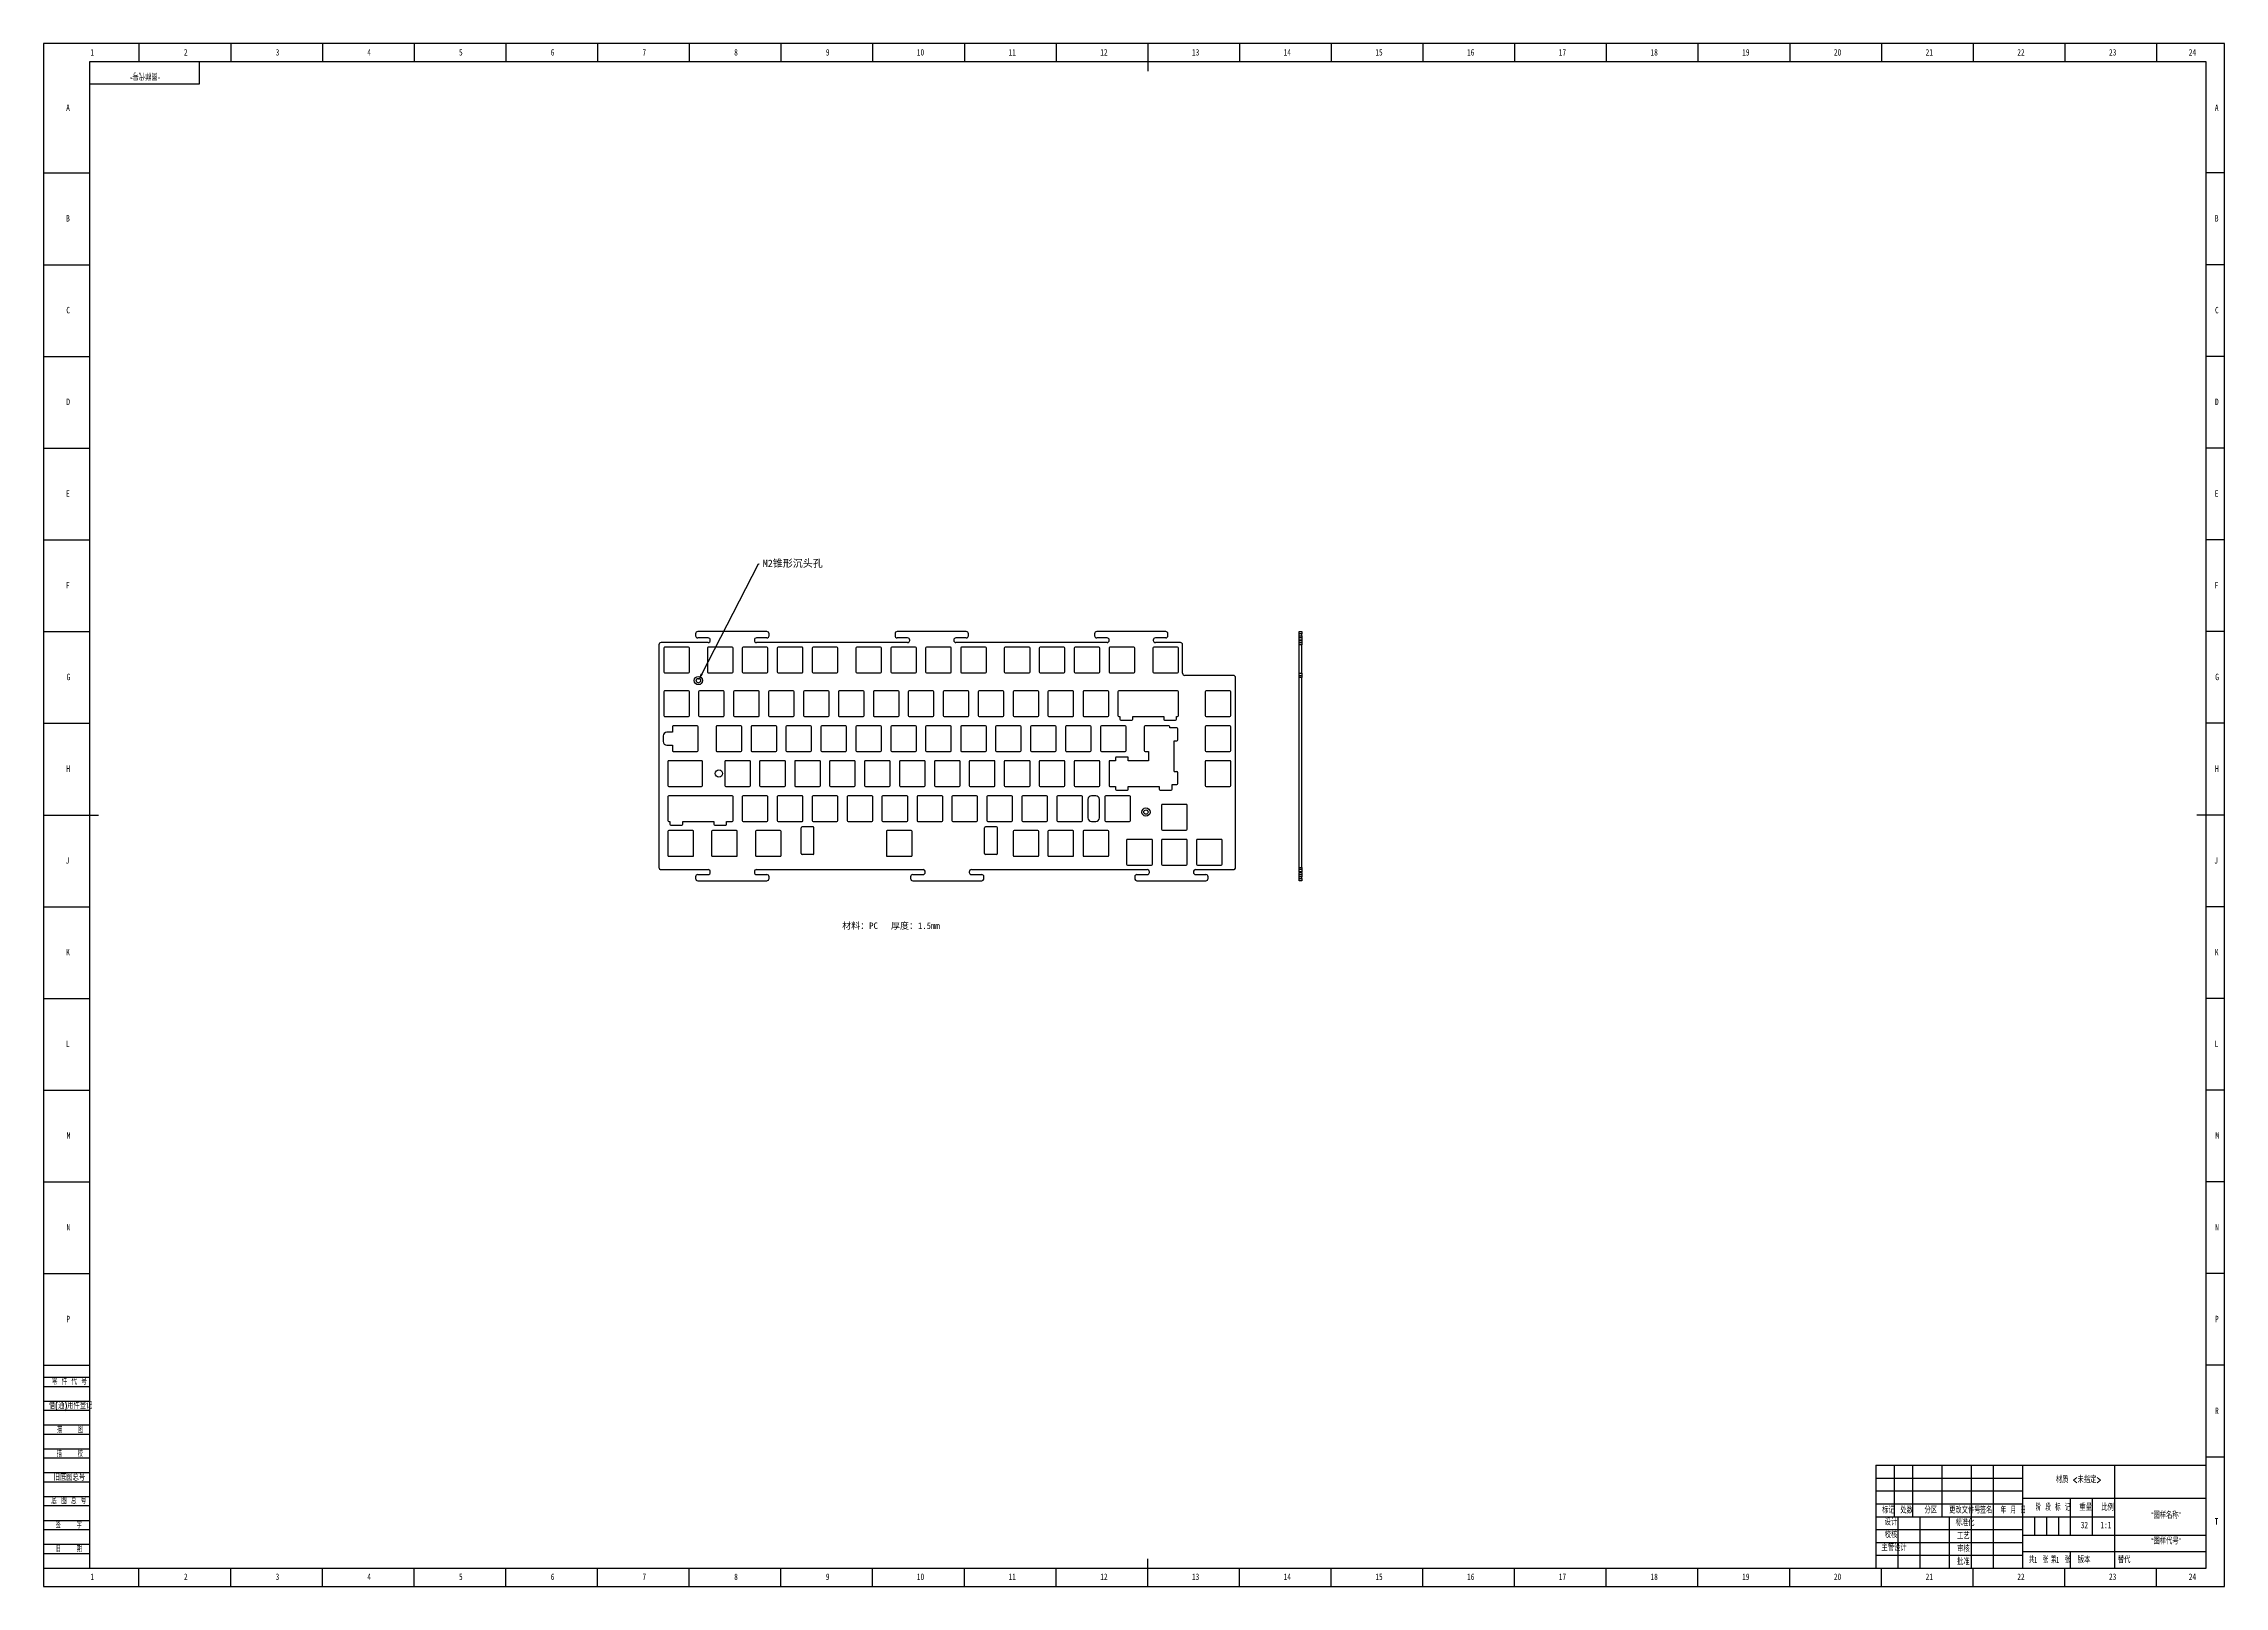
# Model space of a CAD drawing. Header units: millimetres. Extents: x 0 to 1189, y 0 to 841.
import ezdxf
from ezdxf import colors
from ezdxf.entities.mleader import LeaderData, LeaderLine
from ezdxf.math import Vec2, Vec3

# ---------------------------------------------------------------- set-up
doc = ezdxf.new("R2010")
doc.units = ezdxf.units.MM
for name, color, linetype in [('10', 7, 'Continuous'), ('5', 7, 'Continuous'), ('9', 7, 'Continuous'), ('SLD-0', 7, 'Continuous')]:
    doc.layers.add(name, color=color, linetype=linetype)
doc.layers.add('符号标注层', color=31, linetype='Continuous', lineweight=25)
doc.styles.add('SLDTEXTSTYLE0', font='TXT', dxfattribs={"width": 0.7, "bigfont": 'bigfont'})
doc.styles.add('SLDTEXTSTYLE1', font='TXT', dxfattribs={"width": 0.6, "bigfont": 'bigfont'})
doc.styles.add('SLDTEXTSTYLE2', font='TXT', dxfattribs={"width": 0.614286, "bigfont": 'bigfont'})
doc.styles.add('SLDTEXTSTYLE3', font='TXT', dxfattribs={"width": 0.62, "bigfont": 'bigfont'})
doc.styles.add('SLDTEXTSTYLE4', font='TXT', dxfattribs={"width": 0.566667, "bigfont": 'bigfont'})
doc.styles.add('SLDTEXTSTYLE5', font='TXT', dxfattribs={"width": 0.7})

msp = doc.modelspace()

# ---------------------------------------------------------------- texts
at = {"insert": (435.4, 361.9), "char_height": 3.5, "attachment_point": 1}
msp.add_mtext_dynamic_manual_height_columns('{\\fSimSun|b0|i0|c134|p2;材料：PC   厚度：1.5mm}', width=99.224, gutter_width=17.5, heights=[0], dxfattribs=at)
at = {"layer": '10', "char_height": 3.5}
for s, insert, attachment_point, style in [('1', (26.5, 838), 2, 'SLDTEXTSTYLE5'), ('2', (77.5, 838), 2, 'SLDTEXTSTYLE5'), ('3', (127.5, 838), 2, 'SLDTEXTSTYLE5'), ('4', (177.5, 838), 2, 'SLDTEXTSTYLE5'), ('5', (227.5, 838), 2, 'SLDTEXTSTYLE5'), ('6', (277.5, 838), 2, 'SLDTEXTSTYLE5'), ('7', (327.5, 838), 2, 'SLDTEXTSTYLE5'), ('8', (377.5, 838), 2, 'SLDTEXTSTYLE5'), ('9', (427.5, 838), 2, 'SLDTEXTSTYLE5'), ('10', (478.1, 838), 2, 'SLDTEXTSTYLE5'), ('11', (528.1, 838), 2, 'SLDTEXTSTYLE5'), ('12', (578.1, 838), 2, 'SLDTEXTSTYLE5'), ('13', (628.1, 838), 2, 'SLDTEXTSTYLE5'), ('14', (678.1, 838), 2, 'SLDTEXTSTYLE5'), ('15', (728.1, 838), 2, 'SLDTEXTSTYLE5'), ('16', (778.1, 838), 2, 'SLDTEXTSTYLE5'), ('17', (828.1, 838), 2, 'SLDTEXTSTYLE5'), ('18', (878.1, 838), 2, 'SLDTEXTSTYLE5'), ('19', (928.1, 838), 2, 'SLDTEXTSTYLE5'), ('20', (978.1, 838), 2, 'SLDTEXTSTYLE5'), ('21', (1028.1, 838), 2, 'SLDTEXTSTYLE5'), ('22', (1078.1, 838), 2, 'SLDTEXTSTYLE5'), ('23', (1128.1, 838), 2, 'SLDTEXTSTYLE5'), ('24', (1171.6, 838), 2, 'SLDTEXTSTYLE5'), ('A', (13.3, 807.8), 2, 'SLDTEXTSTYLE5'), ('A', (1184.8, 807.8), 2, 'SLDTEXTSTYLE5'), ('B', (13.3, 747.5), 2, 'SLDTEXTSTYLE5'), ('B', (1184.8, 747.5), 2, 'SLDTEXTSTYLE5'), ('C', (13.4, 697.5), 2, 'SLDTEXTSTYLE5'), ('C', (1184.9, 697.5), 2, 'SLDTEXTSTYLE5'), ('D', (13.4, 647.5), 2, 'SLDTEXTSTYLE5'), ('D', (1184.9, 647.5), 2, 'SLDTEXTSTYLE5'), ('E', (13.3, 597.5), 2, 'SLDTEXTSTYLE5'), ('E', (1184.8, 597.5), 2, 'SLDTEXTSTYLE5'), ('F', (13.2, 547.5), 2, 'SLDTEXTSTYLE5'), ('F', (1184.7, 547.5), 2, 'SLDTEXTSTYLE5'), ('G', (13.5, 497.5), 2, 'SLDTEXTSTYLE5'), ('G', (1185, 497.5), 2, 'SLDTEXTSTYLE5'), ('H', (13.4, 447.5), 2, 'SLDTEXTSTYLE5'), ('H', (1184.9, 447.5), 2, 'SLDTEXTSTYLE5'), ('J', (13, 397.5), 2, 'SLDTEXTSTYLE5'), ('J', (1184.5, 397.5), 2, 'SLDTEXTSTYLE5'), ('K', (13.3, 347.5), 2, 'SLDTEXTSTYLE5'), ('K', (1184.8, 347.5), 2, 'SLDTEXTSTYLE5'), ('L', (13.2, 297.5), 2, 'SLDTEXTSTYLE5'), ('L', (1184.7, 297.5), 2, 'SLDTEXTSTYLE5'), ('M', (13.6, 247.5), 2, 'SLDTEXTSTYLE5'), ('M', (1185.1, 247.5), 2, 'SLDTEXTSTYLE5'), ('N', (13.5, 197.5), 2, 'SLDTEXTSTYLE5'), ('N', (1185, 197.5), 2, 'SLDTEXTSTYLE5'), ('P', (13.4, 147.5), 2, 'SLDTEXTSTYLE5'), ('P', (1184.9, 147.5), 2, 'SLDTEXTSTYLE5'), ('R', (1184.9, 97.5), 2, 'SLDTEXTSTYLE5'), ('材质 <未指定>', (1109.5, 59.9), 2, 'SLDTEXTSTYLE0'), ('“图样名称”', (1157.2, 40.5), 2, 'SLDTEXTSTYLE0'), ('T', (1184.7, 37.2), 2, 'SLDTEXTSTYLE5'), ('校核', (1007.2, 29.9), 2, 'SLDTEXTSTYLE0'), ('32', (1112.7, 35.2), 2, 'SLDTEXTSTYLE5'), ('“图样代号”', (1157.2, 26.4), 2, 'SLDTEXTSTYLE0'), ('主管设计', (1008.9, 22.8), 2, 'SLDTEXTSTYLE0'), ('1', (1085.1, 16.2), 1, 'SLDTEXTSTYLE5'), ('1', (1097.1, 16.2), 1, 'SLDTEXTSTYLE5'), ('1', (26.5, 7), 2, 'SLDTEXTSTYLE5'), ('2', (77.5, 7), 2, 'SLDTEXTSTYLE5'), ('3', (127.5, 7), 2, 'SLDTEXTSTYLE5'), ('4', (177.5, 7), 2, 'SLDTEXTSTYLE5'), ('5', (227.5, 7), 2, 'SLDTEXTSTYLE5'), ('6', (277.5, 7), 2, 'SLDTEXTSTYLE5'), ('7', (327.5, 7), 2, 'SLDTEXTSTYLE5'), ('8', (377.5, 7), 2, 'SLDTEXTSTYLE5'), ('9', (427.5, 7), 2, 'SLDTEXTSTYLE5'), ('10', (478.1, 7), 2, 'SLDTEXTSTYLE5'), ('11', (528.1, 7), 2, 'SLDTEXTSTYLE5'), ('12', (578.1, 7), 2, 'SLDTEXTSTYLE5'), ('13', (628.1, 7), 2, 'SLDTEXTSTYLE5'), ('14', (678.1, 7), 2, 'SLDTEXTSTYLE5'), ('15', (728.1, 7), 2, 'SLDTEXTSTYLE5'), ('16', (778.1, 7), 2, 'SLDTEXTSTYLE5'), ('17', (828.1, 7), 2, 'SLDTEXTSTYLE5'), ('18', (878.1, 7), 2, 'SLDTEXTSTYLE5'), ('19', (928.1, 7), 2, 'SLDTEXTSTYLE5'), ('20', (978.1, 7), 2, 'SLDTEXTSTYLE5'), ('21', (1028.1, 7), 2, 'SLDTEXTSTYLE5'), ('22', (1078.1, 7), 2, 'SLDTEXTSTYLE5'), ('23', (1128.1, 7), 2, 'SLDTEXTSTYLE5'), ('24', (1171.6, 7), 2, 'SLDTEXTSTYLE5')]:
    msp.add_mtext(s, dxfattribs=dict(at, insert=insert, attachment_point=attachment_point, style=style))
at = {"layer": '10', "color": 7, "insert": (1112.5, 16.2), "char_height": 3.5, "attachment_point": 2, "style": 'SLDTEXTSTYLE0'}
msp.add_mtext('版本', dxfattribs=at)
at = {"layer": '9', "color": 7, "char_height": 3.5}
for s, insert, attachment_point, style in [('零 件 代 号', (4.5, 113.4), 1, 'SLDTEXTSTYLE2'), ('借(通)用件登记', (2.9, 100.3), 1, 'SLDTEXTSTYLE0'), ('描    图', (14.4, 87.2), 2, 'SLDTEXTSTYLE4'), ('描    校', (14.3, 74.1), 2, 'SLDTEXTSTYLE4'), ('旧底图总号', (5.5, 61.2), 1, 'SLDTEXTSTYLE0'), ('底 图 总 号', (4.2, 48.4), 1, 'SLDTEXTSTYLE2'), ('标记', (1005.8, 43.3), 2, 'SLDTEXTSTYLE0'), ('设计', (1007.2, 36.8), 2, 'SLDTEXTSTYLE0'), ('处数', (1015.8, 43.3), 2, 'SLDTEXTSTYLE0'), ('分区', (1028.9, 43.3), 2, 'SLDTEXTSTYLE0'), ('更改文件号', (1047.5, 43.3), 2, 'SLDTEXTSTYLE0'), ('标准化', (1047.6, 36.4), 2, 'SLDTEXTSTYLE0'), ('签名', (1059.1, 43.3), 2, 'SLDTEXTSTYLE0'), ('年 月 日', (1073.9, 43.3), 2, 'SLDTEXTSTYLE3'), ('阶 段 标 记', (1095.5, 44.8), 2, 'SLDTEXTSTYLE2'), ('重量', (1113.4, 44.8), 2, 'SLDTEXTSTYLE0'), ('比例', (1125.3, 44.8), 2, 'SLDTEXTSTYLE0'), ('签    字', (13.7, 35.2), 2, 'SLDTEXTSTYLE4'), ('工艺', (1046.7, 29.2), 2, 'SLDTEXTSTYLE0'), ('日    期', (13.8, 22.2), 2, 'SLDTEXTSTYLE4'), ('批准', (1046.7, 15.2), 2, 'SLDTEXTSTYLE0'), ('审核', (1046.7, 22.2), 2, 'SLDTEXTSTYLE0'), ('共  张', (1087.7, 16.2), 2, 'SLDTEXTSTYLE1'), ('第  张', (1099.7, 16.2), 2, 'SLDTEXTSTYLE1')]:
    msp.add_mtext(s, dxfattribs=dict(at, insert=insert, attachment_point=attachment_point, style=style))
at = {"layer": 'SLD-0', "insert": (55.3, 821.7), "char_height": 3.5, "attachment_point": 2, "rotation": 180, "style": 'SLDTEXTSTYLE0'}
msp.add_mtext('“图样代号”', dxfattribs=at)
at = {"layer": 'SLD-0', "char_height": 3.5}
for s, insert, attachment_point, style in [('1:1', (1124.4, 35.2), 2, 'SLDTEXTSTYLE5'), ('替代', (1130.9, 16.2), 1, 'SLDTEXTSTYLE0')]:
    msp.add_mtext(s, dxfattribs=dict(at, insert=insert, attachment_point=attachment_point, style=style))

# ---------------------------------------------------------------- linework, layer by layer
at = {"color": 7, "linetype": 'Continuous', "lineweight": 25}
for p, q in [((684.5, 520.5), (686, 520.5)), ((684.5, 519.3), (684.5, 520.5)), ((686, 519.3), (684.5, 519.3)), ((684.5, 518.2), (684.5, 519.3)), ((684.5, 518.2), (686, 518.2)), ((684.5, 517), (684.5, 518.2)), ((686, 517), (684.5, 517)), ((684.5, 515.8), (684.5, 517)), ((686, 515.8), (684.5, 515.8)), ((684.5, 515.8), (684.5, 515.7)), ((684.5, 515.7), (686, 515.7)), ((684.5, 514.5), (684.5, 515.7)), ((684.5, 514.5), (686, 514.5)), ((684.5, 513.3), (684.5, 514.5)), ((686, 513.3), (684.5, 513.3)), ((684.5, 497.8), (684.5, 513.3)), ((686, 520.5), (686, 519.3)), ((686, 518.2), (686, 519.3)), ((686, 518.2), (686, 517)), ((686, 517), (686, 515.8)), ((686, 515.7), (686, 515.8)), ((686, 515.7), (686, 514.5)), ((686, 514.5), (686, 513.3)), ((686, 497.8), (686, 513.3)), ((684.5, 497.8), (686, 497.8)), ((684.5, 496.6), (684.5, 497.8)), ((684.5, 496.6), (686, 496.6)), ((684.5, 495.4), (684.5, 496.6)), ((686, 495.4), (684.5, 495.4)), ((684.5, 391.9), (684.5, 495.4)), ((686, 497.8), (686, 496.6)), ((686, 496.6), (686, 495.4)), ((686, 391.9), (686, 495.4)), ((684.5, 391.9), (686, 391.9)), ((684.5, 390.7), (684.5, 391.9)), ((686, 390.7), (684.5, 390.7)), ((684.5, 389.5), (684.5, 390.7)), ((686, 389.5), (684.5, 389.5)), ((684.5, 389.5), (684.5, 389.2)), ((684.5, 389.2), (686, 389.2)), ((684.5, 388), (684.5, 389.2)), ((684.5, 388), (686, 388)), ((684.5, 386.8), (684.5, 388)), ((686, 386.8), (684.5, 386.8)), ((684.5, 385.9), (684.5, 386.8)), ((684.5, 385.9), (686, 385.9)), ((684.5, 384.7), (684.5, 385.9)), ((686, 384.7), (684.5, 384.7)), ((686, 391.9), (686, 390.7)), ((686, 390.7), (686, 389.5)), ((686, 389.2), (686, 389.5)), ((686, 389.2), (686, 388)), ((686, 388), (686, 386.8)), ((686, 385.9), (686, 386.8)), ((686, 385.9), (686, 384.7))]:
    msp.add_line(p, q, dxfattribs=at)
at = {"layer": '5', "color": 7}
for p, q in [((1189, 841), (0, 841)), ((0, 841), (0, 0)), ((1189, 0), (1189, 841)), ((0, 114), (25, 114)), ((0, 109), (25, 109)), ((0, 101), (25, 101)), ((0, 96), (25, 96)), ((0, 88), (25, 88)), ((0, 83), (25, 83)), ((0, 75), (25, 75)), ((0, 70), (25, 70)), ((0, 62), (25, 62)), ((0, 57), (25, 57)), ((0, 49), (25, 49)), ((999, 59), (1079, 59)), ((999, 52), (1079, 52)), ((0, 44), (25, 44)), ((0, 36), (25, 36)), ((1085.5, 38), (1085.5, 28)), ((1092, 38), (1092, 28)), ((1098.5, 38), (1098.5, 28)), ((0, 31), (25, 31)), ((0, 23), (25, 23)), ((0, 18), (25, 18)), ((0, 0), (1189, 0))]:
    msp.add_line(p, q, dxfattribs=at)
at = {"layer": '5'}
for p, q in [((52, 841), (52, 831.1)), ((102, 841), (102, 831.1)), ((152, 841), (152, 831.1)), ((202, 841), (202, 831.1)), ((252, 841), (252, 831.1)), ((302, 841), (302, 831.1)), ((352, 841), (352, 831.1)), ((402, 841), (402, 831.1)), ((452, 841), (452, 831.1)), ((502, 841), (502, 831.1)), ((552, 841), (552, 831.1)), ((652, 841), (652, 831.1)), ((702, 841), (702, 831.1)), ((752, 841), (752, 831.1)), ((802, 841), (802, 831.1)), ((852, 841), (852, 831.1)), ((902, 841), (902, 831.1)), ((952, 841), (952, 831.1)), ((1002, 841), (1002, 831.1)), ((1052, 841), (1052, 831.1)), ((1102, 841), (1102, 831.1)), ((1152, 841), (1152, 831.1)), ((0, 770.5), (25, 770.5)), ((1189, 770.5), (1179, 770.5)), ((0, 720.5), (25, 720.5)), ((1189, 720.5), (1179, 720.5)), ((0, 670.5), (25, 670.5)), ((1189, 670.5), (1179, 670.5)), ((0, 620.5), (25, 620.5)), ((1189, 620.5), (1179, 620.5)), ((0, 570.5), (25, 570.5)), ((1189, 570.5), (1179, 570.5)), ((0, 520.5), (25, 520.5)), ((1189, 520.5), (1179, 520.5)), ((0, 470.5), (25, 470.5)), ((1189, 470.5), (1179, 470.5)), ((0, 370.5), (25, 370.5)), ((1189, 370.5), (1179, 370.5)), ((0, 320.5), (25, 320.5)), ((1189, 320.5), (1179, 320.5)), ((0, 270.5), (25, 270.5)), ((1189, 270.5), (1179, 270.5)), ((0, 220.5), (25, 220.5)), ((1189, 220.5), (1179, 220.5)), ((0, 170.5), (25, 170.5)), ((1189, 170.5), (1179, 170.5)), ((0, 120.5), (25, 120.5)), ((1189, 120.5), (1179, 120.5)), ((1189, 70.5), (1179, 70.5)), ((52, 0), (52, 10)), ((102, 0), (102, 10)), ((152, 0), (152, 10)), ((202, 0), (202, 10)), ((252, 0), (252, 10)), ((302, 0), (302, 10)), ((352, 0), (352, 10)), ((402, 0), (402, 10)), ((452, 0), (452, 10)), ((502, 0), (502, 10)), ((552, 0), (552, 10)), ((652, 0), (652, 10)), ((702, 0), (702, 10)), ((752, 0), (752, 10)), ((802, 0), (802, 10)), ((852, 0), (852, 10)), ((902, 0), (902, 10)), ((952, 0), (952, 10)), ((1002, 0), (1002, 10)), ((1052, 0), (1052, 10)), ((1102, 0), (1102, 10)), ((1152, 0), (1152, 10))]:
    msp.add_line(p, q, dxfattribs=at)
at = {"layer": '5', "lineweight": 25}
for p, q in [((602, 841), (602, 826)), ((0, 420.5), (30, 420.5)), ((1189, 420.5), (1174, 420.5)), ((602, 0), (602, 15)), ((1105, 19), (1105, 10))]:
    msp.add_line(p, q, dxfattribs=at)
at = {"layer": '5', "color": 7, "lineweight": 25}
for p, q in [((1179, 831.1), (25, 831.1)), ((25, 831.1), (25, 10)), ((85, 819), (85, 831)), ((1179, 10), (1179, 831.1)), ((25, 819), (85, 819)), ((999, 66), (1179, 66)), ((999, 66), (999, 10)), ((1009, 66), (1009, 38)), ((1019, 66), (1019, 38)), ((1035, 66), (1035, 38)), ((1051, 66), (1051, 10)), ((1063, 66), (1063, 10)), ((1079, 66), (1079, 10)), ((1129, 66), (1129, 38)), ((1079, 48), (1179, 48)), ((1105, 48), (1105, 28)), ((1117, 48), (1117, 28)), ((999, 45), (1079, 45)), ((999, 38), (1129, 38)), ((1011, 38), (1011, 10)), ((1023, 38), (1023, 10)), ((1039, 38), (1039, 10)), ((1129, 38), (1129, 10)), ((999, 31), (1079, 31)), ((999, 24), (1079, 24)), ((1079, 28), (1179, 28)), ((999, 17), (1079, 17)), ((1079, 19), (1179, 19)), ((0, 10), (1179, 10))]:
    msp.add_line(p, q, dxfattribs=at)
at = {"layer": '符号标注层', "linetype": 'Continuous', "lineweight": 25}
for p, q in [((335.5, 513.3), (335.5, 391.9)), ((362.3, 514.5), (336.7, 514.5)), ((338.1, 511.5), (338.1, 498.5)), ((351.6, 512), (338.6, 512)), ((352.1, 498.5), (352.1, 511.5)), ((355.5, 519.3), (355.5, 518.2)), ((394.3, 520.5), (356.7, 520.5)), ((362.3, 517), (356.7, 517)), ((361.9, 511.5), (361.9, 498.5)), ((375.4, 512), (362.4, 512)), ((363.5, 515.7), (363.5, 515.8)), ((375.9, 498.5), (375.9, 511.5)), ((380.9, 511.5), (380.9, 498.5)), ((394.4, 512), (381.4, 512)), ((387.5, 515.8), (387.5, 515.7)), ((394.3, 517), (388.7, 517)), ((471, 514.5), (388.7, 514.5)), ((394.9, 498.5), (394.9, 511.5)), ((395.5, 518.2), (395.5, 519.3)), ((400, 511.5), (400, 498.5)), ((413.5, 512), (400.5, 512)), ((414, 498.5), (414, 511.5)), ((419, 511.5), (419, 498.5)), ((432.5, 512), (419.5, 512)), ((433, 498.5), (433, 511.5)), ((442.8, 511.5), (442.8, 498.5)), ((456.3, 512), (443.3, 512)), ((456.8, 498.5), (456.8, 511.5)), ((461.9, 511.5), (461.9, 498.5)), ((475.4, 512), (462.4, 512)), ((464.2, 519.3), (464.2, 518.2)), ((503, 520.5), (465.4, 520.5)), ((471, 517), (465.4, 517)), ((472.2, 515.7), (472.2, 515.8)), ((475.9, 498.5), (475.9, 511.5)), ((480.9, 511.5), (480.9, 498.5)), ((494.4, 512), (481.4, 512)), ((494.9, 498.5), (494.9, 511.5)), ((496.2, 515.8), (496.2, 515.7)), ((503, 517), (497.4, 517)), ((579.8, 514.5), (497.4, 514.5)), ((500, 511.5), (500, 498.5)), ((513.5, 512), (500.5, 512)), ((504.2, 518.2), (504.2, 519.3)), ((514, 498.5), (514, 511.5)), ((523.8, 511.5), (523.8, 498.5)), ((537.3, 512), (524.3, 512)), ((537.8, 498.5), (537.8, 511.5)), ((542.8, 511.5), (542.8, 498.5)), ((556.3, 512), (543.3, 512)), ((556.8, 498.5), (556.8, 511.5)), ((561.9, 511.5), (561.9, 498.5)), ((575.4, 512), (562.4, 512)), ((573, 519.3), (573, 518.2)), ((611.8, 520.5), (574.2, 520.5)), ((579.8, 517), (574.2, 517)), ((575.9, 498.5), (575.9, 511.5)), ((580.9, 511.5), (580.9, 498.5)), ((581, 515.7), (581, 515.8)), ((594.4, 512), (581.4, 512)), ((594.9, 498.5), (594.9, 511.5)), ((604.8, 511.5), (604.8, 498.5)), ((605, 515.8), (605, 515.7)), ((618.3, 512), (605.3, 512)), ((611.8, 517), (606.2, 517)), ((619.8, 514.5), (606.2, 514.5)), ((613, 518.2), (613, 519.3)), ((618.8, 498.5), (618.8, 511.5)), ((621, 497.8), (621, 513.3)), ((338.1, 487.7), (338.1, 474.7)), ((338.6, 498), (351.6, 498)), ((351.6, 488.2), (338.6, 488.2)), ((352.1, 474.7), (352.1, 487.7)), ((357.1, 487.7), (357.1, 474.7)), ((370.6, 488.2), (357.6, 488.2)), ((362.4, 498), (375.4, 498)), ((371.1, 474.7), (371.1, 487.7)), ((376.2, 487.7), (376.2, 474.7)), ((389.7, 488.2), (376.7, 488.2)), ((381.4, 498), (394.4, 498)), ((390.2, 474.7), (390.2, 487.7)), ((395.2, 487.7), (395.2, 474.7)), ((408.7, 488.2), (395.7, 488.2)), ((400.5, 498), (413.5, 498)), ((409.2, 474.7), (409.2, 487.7)), ((414.3, 487.7), (414.3, 474.7)), ((427.8, 488.2), (414.8, 488.2)), ((419.5, 498), (432.5, 498)), ((428.3, 474.7), (428.3, 487.7)), ((433.3, 487.7), (433.3, 474.7)), ((446.8, 488.2), (433.8, 488.2)), ((443.3, 498), (456.3, 498)), ((447.3, 474.7), (447.3, 487.7)), ((452.4, 487.7), (452.4, 474.7)), ((465.9, 488.2), (452.9, 488.2)), ((462.4, 498), (475.4, 498)), ((466.4, 474.7), (466.4, 487.7)), ((471.4, 487.7), (471.4, 474.7)), ((484.9, 488.2), (471.9, 488.2)), ((481.4, 498), (494.4, 498)), ((485.4, 474.7), (485.4, 487.7)), ((490.5, 487.7), (490.5, 474.7)), ((504, 488.2), (491, 488.2)), ((500.5, 498), (513.5, 498)), ((504.5, 474.7), (504.5, 487.7)), ((509.5, 487.7), (509.5, 474.7)), ((523, 488.2), (510, 488.2)), ((523.5, 474.7), (523.5, 487.7)), ((524.3, 498), (537.3, 498)), ((528.6, 487.7), (528.6, 474.7)), ((542.1, 488.2), (529.1, 488.2)), ((542.6, 474.7), (542.6, 487.7)), ((543.3, 498), (556.3, 498)), ((547.6, 487.7), (547.6, 474.7)), ((561.1, 488.2), (548.1, 488.2)), ((561.6, 474.7), (561.6, 487.7)), ((562.4, 498), (575.4, 498)), ((566.7, 487.7), (566.7, 474.7)), ((580.2, 488.2), (567.2, 488.2)), ((580.7, 474.7), (580.7, 487.7)), ((581.4, 498), (594.4, 498)), ((585.7, 487.7), (585.7, 474.7)), ((618.3, 488.2), (586.2, 488.2)), ((605.3, 498), (618.3, 498)), ((618.8, 474.7), (618.8, 487.7)), ((648.7, 496.6), (622.2, 496.6)), ((633.3, 487.7), (633.3, 474.7)), ((646.8, 488.2), (633.8, 488.2)), ((647.3, 474.7), (647.3, 487.7)), ((649.9, 391.9), (649.9, 495.4)), ((338.6, 474.2), (351.6, 474.2)), ((342.8, 465.6), (339.8, 465.6)), ((342.8, 468.6), (342.8, 465.6)), ((356.3, 469.1), (343.3, 469.1)), ((356.8, 455.6), (356.8, 468.6)), ((357.6, 474.2), (370.6, 474.2)), ((366.6, 468.6), (366.6, 455.6)), ((380.1, 469.1), (367.1, 469.1)), ((376.7, 474.2), (389.7, 474.2)), ((380.6, 455.6), (380.6, 468.6)), ((385.7, 468.6), (385.7, 455.6)), ((399.2, 469.1), (386.2, 469.1)), ((395.7, 474.2), (408.7, 474.2)), ((399.7, 455.6), (399.7, 468.6)), ((404.7, 468.6), (404.7, 455.6)), ((418.2, 469.1), (405.2, 469.1)), ((414.8, 474.2), (427.8, 474.2)), ((418.7, 455.6), (418.7, 468.6)), ((423.8, 468.6), (423.8, 455.6)), ((437.3, 469.1), (424.3, 469.1)), ((433.8, 474.2), (446.8, 474.2)), ((437.8, 455.6), (437.8, 468.6)), ((442.8, 468.6), (442.8, 455.6)), ((456.3, 469.1), (443.3, 469.1)), ((452.9, 474.2), (465.9, 474.2)), ((456.8, 455.6), (456.8, 468.6)), ((461.9, 468.6), (461.9, 455.6)), ((475.4, 469.1), (462.4, 469.1)), ((471.9, 474.2), (484.9, 474.2)), ((475.9, 455.6), (475.9, 468.6)), ((480.9, 468.6), (480.9, 455.6)), ((494.4, 469.1), (481.4, 469.1)), ((491, 474.2), (504, 474.2)), ((494.9, 455.6), (494.9, 468.6)), ((500, 468.6), (500, 455.6)), ((513.5, 469.1), (500.5, 469.1)), ((510, 474.2), (523, 474.2)), ((514, 455.6), (514, 468.6)), ((519, 468.6), (519, 455.6)), ((532.5, 469.1), (519.5, 469.1)), ((529.1, 474.2), (542.1, 474.2)), ((533, 455.6), (533, 468.6)), ((538.1, 468.6), (538.1, 455.6)), ((551.6, 469.1), (538.6, 469.1)), ((548.1, 474.2), (561.1, 474.2)), ((552.1, 455.6), (552.1, 468.6)), ((557.1, 468.6), (557.1, 455.6)), ((570.6, 469.1), (557.6, 469.1)), ((567.2, 474.2), (580.2, 474.2)), ((571.1, 455.6), (571.1, 468.6)), ((576.2, 468.6), (576.2, 455.6)), ((589.7, 469.1), (576.7, 469.1)), ((586.2, 474.2), (586.8, 474.2)), ((586.8, 474.2), (586.8, 472.7)), ((587.3, 472.2), (593.3, 472.2)), ((590.2, 455.6), (590.2, 468.6)), ((593.8, 472.7), (593.8, 474.2)), ((593.8, 474.2), (610.7, 474.2)), ((600, 468.6), (600, 455.6)), ((613.5, 469.1), (600.5, 469.1)), ((610.7, 474.2), (610.7, 472.7)), ((611.2, 472.2), (617.2, 472.2)), ((614, 468), (614, 468.6)), ((617.9, 468), (614, 468)), ((617.7, 472.7), (617.7, 474.2)), ((617.7, 474.2), (618.3, 474.2)), ((618.4, 461.5), (618.4, 467.5)), ((633.3, 468.6), (633.3, 455.6)), ((633.8, 474.2), (646.8, 474.2)), ((646.8, 469.1), (633.8, 469.1)), ((647.3, 455.6), (647.3, 468.6)), ((337.8, 463.6), (337.8, 460.6)), ((339.8, 458.6), (342.8, 458.6)), ((342.8, 458.6), (342.8, 455.6)), ((343.3, 455.1), (356.3, 455.1)), ((367.1, 455.1), (380.1, 455.1)), ((386.2, 455.1), (399.2, 455.1)), ((405.2, 455.1), (418.2, 455.1)), ((424.3, 455.1), (437.3, 455.1)), ((443.3, 455.1), (456.3, 455.1)), ((462.4, 455.1), (475.4, 455.1)), ((481.4, 455.1), (494.4, 455.1)), ((500.5, 455.1), (513.5, 455.1)), ((519.5, 455.1), (532.5, 455.1)), ((538.6, 455.1), (551.6, 455.1)), ((557.6, 455.1), (570.6, 455.1)), ((576.7, 455.1), (589.7, 455.1)), ((590.9, 452.1), (584.9, 452.1)), ((600.5, 455.1), (602.4, 455.1)), ((602.4, 455.1), (602.4, 450.1)), ((616.4, 444.2), (616.4, 461)), ((616.4, 461), (617.9, 461)), ((633.8, 455.1), (646.8, 455.1)), ((340.4, 449.6), (340.4, 436.6)), ((358.7, 450.1), (340.9, 450.1)), ((359.2, 436.6), (359.2, 449.6)), ((371.4, 449.6), (371.4, 436.6)), ((384.9, 450.1), (371.9, 450.1)), ((385.4, 436.6), (385.4, 449.6)), ((390.4, 449.6), (390.4, 436.6)), ((403.9, 450.1), (390.9, 450.1)), ((404.4, 436.6), (404.4, 449.6)), ((409.5, 449.6), (409.5, 436.6)), ((423, 450.1), (410, 450.1)), ((423.5, 436.6), (423.5, 449.6)), ((428.5, 449.6), (428.5, 436.6)), ((442, 450.1), (429, 450.1)), ((442.5, 436.6), (442.5, 449.6)), ((447.6, 449.6), (447.6, 436.6)), ((461.1, 450.1), (448.1, 450.1)), ((461.6, 436.6), (461.6, 449.6)), ((466.6, 449.6), (466.6, 436.6)), ((480.1, 450.1), (467.1, 450.1)), ((480.6, 436.6), (480.6, 449.6)), ((485.7, 449.6), (485.7, 436.6)), ((499.2, 450.1), (486.2, 450.1)), ((499.7, 436.6), (499.7, 449.6)), ((504.7, 449.6), (504.7, 436.6)), ((518.2, 450.1), (505.2, 450.1)), ((518.7, 436.6), (518.7, 449.6)), ((523.8, 449.6), (523.8, 436.6)), ((537.3, 450.1), (524.3, 450.1)), ((537.8, 436.6), (537.8, 449.6)), ((542.8, 449.6), (542.8, 436.6)), ((556.3, 450.1), (543.3, 450.1)), ((556.8, 436.6), (556.8, 449.6)), ((561.9, 449.6), (561.9, 436.6)), ((575.4, 450.1), (562.4, 450.1)), ((575.9, 436.6), (575.9, 449.6)), ((580.9, 449.6), (580.9, 436.6)), ((584.4, 450.1), (581.4, 450.1)), ((584.4, 451.6), (584.4, 450.1)), ((591.4, 450.1), (591.4, 451.6)), ((602.4, 450.1), (591.4, 450.1)), ((616.4, 444.2), (617.9, 444.2)), ((618.4, 437.7), (618.4, 443.7)), ((633.3, 449.6), (633.3, 436.6)), ((646.8, 450.1), (633.8, 450.1)), ((647.3, 436.6), (647.3, 449.6)), ((340.4, 430.5), (340.4, 417.5)), ((340.9, 436.1), (358.7, 436.1)), ((375.4, 431), (340.9, 431)), ((371.9, 436.1), (384.9, 436.1)), ((375.9, 417.5), (375.9, 430.5)), ((380.9, 430.5), (380.9, 417.5)), ((394.4, 431), (381.4, 431)), ((390.9, 436.1), (403.9, 436.1)), ((394.9, 417.5), (394.9, 430.5)), ((400, 430.5), (400, 417.5)), ((413.5, 431), (400.5, 431)), ((410, 436.1), (423, 436.1)), ((414, 417.5), (414, 430.5)), ((419, 430.5), (419, 417.5)), ((432.5, 431), (419.5, 431)), ((429, 436.1), (442, 436.1)), ((433, 417.5), (433, 430.5)), ((438.1, 430.5), (438.1, 417.5)), ((451.6, 431), (438.6, 431)), ((448.1, 436.1), (461.1, 436.1)), ((452.1, 417.5), (452.1, 430.5)), ((457.1, 430.5), (457.1, 417.5)), ((470.6, 431), (457.6, 431)), ((467.1, 436.1), (480.1, 436.1)), ((471.1, 417.5), (471.1, 430.5)), ((476.2, 430.5), (476.2, 417.5)), ((489.7, 431), (476.7, 431)), ((486.2, 436.1), (499.2, 436.1)), ((490.2, 417.5), (490.2, 430.5)), ((495.2, 430.5), (495.2, 417.5)), ((508.7, 431), (495.7, 431)), ((505.2, 436.1), (518.2, 436.1)), ((509.2, 417.5), (509.2, 430.5)), ((514.3, 430.5), (514.3, 417.5)), ((527.8, 431), (514.8, 431)), ((524.3, 436.1), (537.3, 436.1)), ((528.3, 417.5), (528.3, 430.5)), ((533.3, 430.5), (533.3, 417.5)), ((546.8, 431), (533.8, 431)), ((543.3, 436.1), (556.3, 436.1)), ((547.3, 417.5), (547.3, 430.5)), ((552.4, 430.5), (552.4, 417.5)), ((565.9, 431), (552.9, 431)), ((562.4, 436.1), (575.4, 436.1)), ((566.4, 417.5), (566.4, 430.5)), ((569.4, 429), (569.4, 419)), ((573.6, 431), (571.4, 431)), ((575.6, 419), (575.6, 429)), ((578.6, 430.5), (578.6, 417.5)), ((592.1, 431), (579.1, 431)), ((581.4, 436.1), (584.4, 436.1)), ((584.4, 436.1), (584.4, 434.6)), ((584.9, 434.1), (590.9, 434.1)), ((591.4, 434.6), (591.4, 436.1)), ((591.4, 436.1), (608.3, 436.1)), ((592.6, 417.5), (592.6, 430.5)), ((608.3, 436.1), (608.3, 434.6)), ((608.8, 434.1), (614.8, 434.1)), ((615.3, 434.6), (615.3, 437.2)), ((615.3, 437.2), (617.9, 437.2)), ((633.8, 436.1), (646.8, 436.1)), ((340.9, 417), (341.5, 417)), ((341.5, 417), (341.5, 415.5)), ((348.5, 415.5), (348.5, 417)), ((348.5, 417), (365.4, 417)), ((365.4, 417), (365.4, 415.5)), ((372.4, 415.5), (372.4, 417)), ((372.4, 417), (375.4, 417)), ((381.4, 417), (394.4, 417)), ((400.5, 417), (413.5, 417)), ((419.5, 417), (432.5, 417)), ((438.6, 417), (451.6, 417)), ((457.6, 417), (470.6, 417)), ((476.7, 417), (489.7, 417)), ((495.7, 417), (508.7, 417)), ((514.8, 417), (527.8, 417)), ((533.8, 417), (546.8, 417)), ((552.9, 417), (565.9, 417)), ((571.4, 417), (573.6, 417)), ((579.1, 417), (592.1, 417)), ((609.5, 425.8), (609.5, 412.8)), ((623, 426.3), (610, 426.3)), ((623.5, 412.8), (623.5, 425.8)), ((340.4, 411.5), (340.4, 398.5)), ((353.9, 412), (340.9, 412)), ((342, 415), (348, 415)), ((354.4, 398.5), (354.4, 411.5)), ((364.2, 411.5), (364.2, 398.5)), ((377.7, 412), (364.7, 412)), ((365.9, 415), (371.9, 415)), ((378.2, 398.5), (378.2, 411.5)), ((388.1, 411.5), (388.1, 398.5)), ((401.6, 412), (388.6, 412)), ((402.1, 398.5), (402.1, 411.5)), ((413, 399.5), (413, 413.5)), ((419.5, 414), (413.5, 414)), ((420, 399.5), (420, 413.5)), ((459.5, 411.5), (459.5, 398.5)), ((473, 412), (460, 412)), ((473.5, 398.5), (473.5, 411.5)), ((513, 399.5), (513, 413.5)), ((519.5, 414), (513.5, 414)), ((520, 399.5), (520, 413.5)), ((528.6, 411.5), (528.6, 398.5)), ((542.1, 412), (529.1, 412)), ((542.6, 398.5), (542.6, 411.5)), ((547.6, 411.5), (547.6, 398.5)), ((561.1, 412), (548.1, 412)), ((561.6, 398.5), (561.6, 411.5)), ((566.7, 411.5), (566.7, 398.5)), ((580.2, 412), (567.2, 412)), ((580.7, 398.5), (580.7, 411.5)), ((590.5, 406.7), (590.5, 393.7)), ((604, 407.2), (591, 407.2)), ((604.5, 393.7), (604.5, 406.7)), ((609.5, 406.7), (609.5, 393.7)), ((610, 412.3), (623, 412.3)), ((623, 407.2), (610, 407.2)), ((623.5, 393.7), (623.5, 406.7)), ((628.6, 406.7), (628.6, 393.7)), ((642.1, 407.2), (629.1, 407.2)), ((642.6, 393.7), (642.6, 406.7)), ((340.9, 398), (353.9, 398)), ((364.7, 398), (377.7, 398)), ((388.6, 398), (401.6, 398)), ((419.5, 399), (413.5, 399)), ((460, 398), (473, 398)), ((519.5, 399), (513.5, 399)), ((529.1, 398), (542.1, 398)), ((548.1, 398), (561.1, 398)), ((567.2, 398), (580.2, 398)), ((591, 393.2), (604, 393.2)), ((610, 393.2), (623, 393.2)), ((629.1, 393.2), (642.1, 393.2)), ((336.7, 390.7), (362.3, 390.7)), ((355.5, 386.8), (355.5, 385.9)), ((356.7, 388), (362.3, 388)), ((356.7, 384.7), (394.3, 384.7)), ((363.5, 389.2), (363.5, 389.5)), ((387.5, 389.5), (387.5, 389.2)), ((388.7, 390.7), (479.5, 390.7)), ((388.7, 388), (394.3, 388)), ((395.5, 385.9), (395.5, 386.8)), ((472.7, 386.8), (472.7, 385.9)), ((473.9, 388), (479.5, 388)), ((473.9, 384.7), (511.5, 384.7)), ((480.7, 389.2), (480.7, 389.5)), ((504.7, 389.5), (504.7, 389.2)), ((505.9, 390.7), (601.7, 390.7)), ((505.9, 388), (511.5, 388)), ((512.7, 385.9), (512.7, 386.8)), ((594.9, 386.8), (594.9, 385.9)), ((596.1, 388), (601.7, 388)), ((596.1, 384.7), (633.7, 384.7)), ((602.9, 389.2), (602.9, 389.5)), ((626.9, 389.5), (626.9, 389.2)), ((628.1, 390.7), (648.7, 390.7)), ((628.1, 388), (633.7, 388)), ((634.9, 385.9), (634.9, 386.8))]:
    msp.add_line(p, q, dxfattribs=at)
for centre, radius in [((357, 493.8), 2.25), ((357, 493.8), 1.2), ((368.2, 443.1), 2), ((601, 422.1), 2.25), ((601, 422.1), 1.2)]:
    msp.add_circle(centre, radius, dxfattribs=at)
for centre, radius, start, end in [((336.7, 513.3), 1.2, 90, 180), ((338.6, 511.5), 0.5, 90, 180), ((351.6, 511.5), 0.5, 0, 90), ((356.7, 519.3), 1.2, 90, 180), ((356.7, 518.2), 1.2, 180, 270), ((362.4, 511.5), 0.5, 90, 180), ((362.3, 515.8), 1.2, 0, 90), ((362.3, 515.7), 1.2, 270, 0), ((375.4, 511.5), 0.5, 0, 90), ((381.4, 511.5), 0.5, 90, 180), ((388.7, 515.8), 1.2, 90, 180), ((388.7, 515.7), 1.2, 180, 270), ((394.3, 519.3), 1.2, 0, 90), ((394.3, 518.2), 1.2, 270, 0), ((394.4, 511.5), 0.5, 0, 90), ((400.5, 511.5), 0.5, 90, 180), ((413.5, 511.5), 0.5, 0, 90), ((419.5, 511.5), 0.5, 90, 180), ((432.5, 511.5), 0.5, 0, 90), ((443.3, 511.5), 0.5, 90, 180), ((456.3, 511.5), 0.5, 0, 90), ((462.4, 511.5), 0.5, 90, 180), ((465.4, 519.3), 1.2, 90, 180), ((465.4, 518.2), 1.2, 180, 270), ((471, 515.8), 1.2, 0, 90), ((471, 515.7), 1.2, 270, 0), ((475.4, 511.5), 0.5, 0, 90), ((481.4, 511.5), 0.5, 90, 180), ((494.4, 511.5), 0.5, 0, 90), ((497.4, 515.8), 1.2, 90, 180), ((497.4, 515.7), 1.2, 180, 270), ((500.5, 511.5), 0.5, 90, 180), ((503, 519.3), 1.2, 0, 90), ((503, 518.2), 1.2, 270, 0), ((513.5, 511.5), 0.5, 0, 90), ((524.3, 511.5), 0.5, 90, 180), ((537.3, 511.5), 0.5, 0, 90), ((543.3, 511.5), 0.5, 90, 180), ((556.3, 511.5), 0.5, 0, 90), ((562.4, 511.5), 0.5, 90, 180), ((574.2, 519.3), 1.2, 90, 180), ((574.2, 518.2), 1.2, 180, 270), ((575.4, 511.5), 0.5, 0, 90), ((579.8, 515.8), 1.2, 0, 90), ((579.8, 515.7), 1.2, 270, 0), ((581.4, 511.5), 0.5, 90, 180), ((594.4, 511.5), 0.5, 0, 90), ((605.3, 511.5), 0.5, 90, 180), ((606.2, 515.8), 1.2, 90, 180), ((606.2, 515.7), 1.2, 180, 270), ((611.8, 519.3), 1.2, 0, 90), ((611.8, 518.2), 1.2, 270, 0), ((618.3, 511.5), 0.5, 0, 90), ((619.8, 513.3), 1.2, 0, 90), ((338.6, 498.5), 0.5, 180, 270), ((338.6, 487.7), 0.5, 90, 180), ((351.6, 498.5), 0.5, 270, 0), ((351.6, 487.7), 0.5, 0, 90), ((357.6, 487.7), 0.5, 90, 180), ((362.4, 498.5), 0.5, 180, 270), ((370.6, 487.7), 0.5, 0, 90), ((375.4, 498.5), 0.5, 270, 0), ((376.7, 487.7), 0.5, 90, 180), ((381.4, 498.5), 0.5, 180, 270), ((389.7, 487.7), 0.5, 0, 90), ((394.4, 498.5), 0.5, 270, 0), ((395.7, 487.7), 0.5, 90, 180), ((400.5, 498.5), 0.5, 180, 270), ((408.7, 487.7), 0.5, 0, 90), ((413.5, 498.5), 0.5, 270, 0), ((414.8, 487.7), 0.5, 90, 180), ((419.5, 498.5), 0.5, 180, 270), ((427.8, 487.7), 0.5, 0, 90), ((432.5, 498.5), 0.5, 270, 0), ((433.8, 487.7), 0.5, 90, 180), ((443.3, 498.5), 0.5, 180, 270), ((446.8, 487.7), 0.5, 0, 90), ((452.9, 487.7), 0.5, 90, 180), ((456.3, 498.5), 0.5, 270, 0), ((462.4, 498.5), 0.5, 180, 270), ((465.9, 487.7), 0.5, 0, 90), ((471.9, 487.7), 0.5, 90, 180), ((475.4, 498.5), 0.5, 270, 0), ((481.4, 498.5), 0.5, 180, 270), ((484.9, 487.7), 0.5, 0, 90), ((491, 487.7), 0.5, 90, 180), ((494.4, 498.5), 0.5, 270, 0), ((500.5, 498.5), 0.5, 180, 270), ((504, 487.7), 0.5, 0, 90), ((510, 487.7), 0.5, 90, 180), ((513.5, 498.5), 0.5, 270, 0), ((523, 487.7), 0.5, 0, 90), ((524.3, 498.5), 0.5, 180, 270), ((529.1, 487.7), 0.5, 90, 180), ((537.3, 498.5), 0.5, 270, 0), ((542.1, 487.7), 0.5, 0, 90), ((543.3, 498.5), 0.5, 180, 270), ((548.1, 487.7), 0.5, 90, 180), ((556.3, 498.5), 0.5, 270, 0), ((561.1, 487.7), 0.5, 0, 90), ((562.4, 498.5), 0.5, 180, 270), ((567.2, 487.7), 0.5, 90, 180), ((575.4, 498.5), 0.5, 270, 0), ((580.2, 487.7), 0.5, 0, 90), ((581.4, 498.5), 0.5, 180, 270), ((586.2, 487.7), 0.5, 90, 180), ((594.4, 498.5), 0.5, 270, 0), ((605.3, 498.5), 0.5, 180, 270), ((618.3, 498.5), 0.5, 270, 0), ((618.3, 487.7), 0.5, 0, 90), ((622.2, 497.8), 1.2, 180, 270), ((633.8, 487.7), 0.5, 90, 180), ((646.8, 487.7), 0.5, 0, 90), ((648.7, 495.4), 1.2, 360, 90), ((339.8, 463.6), 2, 90, 180), ((338.6, 474.7), 0.5, 180, 270), ((343.3, 468.6), 0.5, 90, 180), ((351.6, 474.7), 0.5, 270, 0), ((356.3, 468.6), 0.5, 0, 90), ((357.6, 474.7), 0.5, 180, 270), ((367.1, 468.6), 0.5, 90, 180), ((370.6, 474.7), 0.5, 270, 0), ((376.7, 474.7), 0.5, 180, 270), ((380.1, 468.6), 0.5, 0, 90), ((386.2, 468.6), 0.5, 90, 180), ((389.7, 474.7), 0.5, 270, 0), ((395.7, 474.7), 0.5, 180, 270), ((399.2, 468.6), 0.5, 0, 90), ((405.2, 468.6), 0.5, 90, 180), ((408.7, 474.7), 0.5, 270, 0), ((414.8, 474.7), 0.5, 180, 270), ((418.2, 468.6), 0.5, 0, 90), ((424.3, 468.6), 0.5, 90, 180), ((427.8, 474.7), 0.5, 270, 0), ((433.8, 474.7), 0.5, 180, 270), ((437.3, 468.6), 0.5, 0, 90), ((443.3, 468.6), 0.5, 90, 180), ((446.8, 474.7), 0.5, 270, 0), ((452.9, 474.7), 0.5, 180, 270), ((456.3, 468.6), 0.5, 0, 90), ((462.4, 468.6), 0.5, 90, 180), ((465.9, 474.7), 0.5, 270, 0), ((471.9, 474.7), 0.5, 180, 270), ((475.4, 468.6), 0.5, 0, 90), ((481.4, 468.6), 0.5, 90, 180), ((484.9, 474.7), 0.5, 270, 0), ((491, 474.7), 0.5, 180, 270), ((494.4, 468.6), 0.5, 0, 90), ((500.5, 468.6), 0.5, 90, 180), ((504, 474.7), 0.5, 270, 0), ((510, 474.7), 0.5, 180, 270), ((513.5, 468.6), 0.5, 0, 90), ((519.5, 468.6), 0.5, 90, 180), ((523, 474.7), 0.5, 270, 0), ((529.1, 474.7), 0.5, 180, 270), ((532.5, 468.6), 0.5, 0, 90), ((538.6, 468.6), 0.5, 90, 180), ((542.1, 474.7), 0.5, 270, 0), ((548.1, 474.7), 0.5, 180, 270), ((551.6, 468.6), 0.5, 0, 90), ((557.6, 468.6), 0.5, 90, 180), ((561.1, 474.7), 0.5, 270, 0), ((567.2, 474.7), 0.5, 180, 270), ((570.6, 468.6), 0.5, 0, 90), ((576.7, 468.6), 0.5, 90, 180), ((580.2, 474.7), 0.5, 270, 0), ((586.2, 474.7), 0.5, 180, 270), ((587.3, 472.7), 0.5, 180, 270), ((589.7, 468.6), 0.5, 0, 90), ((593.3, 472.7), 0.5, 270, 0), ((600.5, 468.6), 0.5, 90, 180), ((611.2, 472.7), 0.5, 180, 270), ((613.5, 468.6), 0.5, 0, 90), ((617.2, 472.7), 0.5, 270, 0), ((617.9, 467.5), 0.5, 0, 90), ((618.3, 474.7), 0.5, 270, 0), ((633.8, 474.7), 0.5, 180, 270), ((633.8, 468.6), 0.5, 90, 180), ((646.8, 474.7), 0.5, 270, 0), ((646.8, 468.6), 0.5, 0, 90), ((339.8, 460.6), 2, 180, 270), ((343.3, 455.6), 0.5, 180, 270), ((356.3, 455.6), 0.5, 270, 0), ((367.1, 455.6), 0.5, 180, 270), ((380.1, 455.6), 0.5, 270, 0), ((386.2, 455.6), 0.5, 180, 270), ((399.2, 455.6), 0.5, 270, 0), ((405.2, 455.6), 0.5, 180, 270), ((418.2, 455.6), 0.5, 270, 0), ((424.3, 455.6), 0.5, 180, 270), ((437.3, 455.6), 0.5, 270, 0), ((443.3, 455.6), 0.5, 180, 270), ((456.3, 455.6), 0.5, 270, 0), ((462.4, 455.6), 0.5, 180, 270), ((475.4, 455.6), 0.5, 270, 0), ((481.4, 455.6), 0.5, 180, 270), ((494.4, 455.6), 0.5, 270, 0), ((500.5, 455.6), 0.5, 180, 270), ((513.5, 455.6), 0.5, 270, 0), ((519.5, 455.6), 0.5, 180, 270), ((532.5, 455.6), 0.5, 270, 0), ((538.6, 455.6), 0.5, 180, 270), ((551.6, 455.6), 0.5, 270, 0), ((557.6, 455.6), 0.5, 180, 270), ((570.6, 455.6), 0.5, 270, 0), ((576.7, 455.6), 0.5, 180, 270), ((584.9, 451.6), 0.5, 90, 180), ((589.7, 455.6), 0.5, 270, 0), ((590.9, 451.6), 0.5, 0, 90), ((600.5, 455.6), 0.5, 180, 270), ((617.9, 461.5), 0.5, 270, 0), ((633.8, 455.6), 0.5, 180, 270), ((646.8, 455.6), 0.5, 270, 0), ((340.9, 449.6), 0.5, 90, 180), ((358.7, 449.6), 0.5, 0, 90), ((371.9, 449.6), 0.5, 90, 180), ((384.9, 449.6), 0.5, 0, 90), ((390.9, 449.6), 0.5, 90, 180), ((403.9, 449.6), 0.5, 0, 90), ((410, 449.6), 0.5, 90, 180), ((423, 449.6), 0.5, 0, 90), ((429, 449.6), 0.5, 90, 180), ((442, 449.6), 0.5, 0, 90), ((448.1, 449.6), 0.5, 90, 180), ((461.1, 449.6), 0.5, 0, 90), ((467.1, 449.6), 0.5, 90, 180), ((480.1, 449.6), 0.5, 0, 90), ((486.2, 449.6), 0.5, 90, 180), ((499.2, 449.6), 0.5, 0, 90), ((505.2, 449.6), 0.5, 90, 180), ((518.2, 449.6), 0.5, 0, 90), ((524.3, 449.6), 0.5, 90, 180), ((537.3, 449.6), 0.5, 0, 90), ((543.3, 449.6), 0.5, 90, 180), ((556.3, 449.6), 0.5, 0, 90), ((562.4, 449.6), 0.5, 90, 180), ((575.4, 449.6), 0.5, 0, 90), ((581.4, 449.6), 0.5, 90, 180), ((617.9, 443.7), 0.5, 0, 90), ((633.8, 449.6), 0.5, 90, 180), ((646.8, 449.6), 0.5, 0, 90), ((340.9, 436.6), 0.5, 180, 270), ((340.9, 430.5), 0.5, 90, 180), ((358.7, 436.6), 0.5, 270, 0), ((371.9, 436.6), 0.5, 180, 270), ((375.4, 430.5), 0.5, 0, 90), ((381.4, 430.5), 0.5, 90, 180), ((384.9, 436.6), 0.5, 270, 0), ((390.9, 436.6), 0.5, 180, 270), ((394.4, 430.5), 0.5, 0, 90), ((400.5, 430.5), 0.5, 90, 180), ((403.9, 436.6), 0.5, 270, 0), ((410, 436.6), 0.5, 180, 270), ((413.5, 430.5), 0.5, 0, 90), ((419.5, 430.5), 0.5, 90, 180), ((423, 436.6), 0.5, 270, 0), ((429, 436.6), 0.5, 180, 270), ((432.5, 430.5), 0.5, 0, 90), ((438.6, 430.5), 0.5, 90, 180), ((442, 436.6), 0.5, 270, 0), ((448.1, 436.6), 0.5, 180, 270), ((451.6, 430.5), 0.5, 0, 90), ((457.6, 430.5), 0.5, 90, 180), ((461.1, 436.6), 0.5, 270, 0), ((467.1, 436.6), 0.5, 180, 270), ((470.6, 430.5), 0.5, 0, 90), ((476.7, 430.5), 0.5, 90, 180), ((480.1, 436.6), 0.5, 270, 0), ((486.2, 436.6), 0.5, 180, 270), ((489.7, 430.5), 0.5, 0, 90), ((495.7, 430.5), 0.5, 90, 180), ((499.2, 436.6), 0.5, 270, 0), ((505.2, 436.6), 0.5, 180, 270), ((508.7, 430.5), 0.5, 0, 90), ((514.8, 430.5), 0.5, 90, 180), ((518.2, 436.6), 0.5, 270, 0), ((524.3, 436.6), 0.5, 180, 270), ((527.8, 430.5), 0.5, 0, 90), ((533.8, 430.5), 0.5, 90, 180), ((537.3, 436.6), 0.5, 270, 0), ((543.3, 436.6), 0.5, 180, 270), ((546.8, 430.5), 0.5, 0, 90), ((552.9, 430.5), 0.5, 90, 180), ((556.3, 436.6), 0.5, 270, 0), ((562.4, 436.6), 0.5, 180, 270), ((565.9, 430.5), 0.5, 0, 90), ((571.4, 429), 2, 90, 180), ((573.6, 429), 2, 0, 90), ((575.4, 436.6), 0.5, 270, 0), ((579.1, 430.5), 0.5, 90, 180), ((581.4, 436.6), 0.5, 180, 270), ((584.9, 434.6), 0.5, 180, 270), ((590.9, 434.6), 0.5, 270, 0), ((592.1, 430.5), 0.5, 0, 90), ((608.8, 434.6), 0.5, 180, 270), ((614.8, 434.6), 0.5, 270, 0), ((617.9, 437.7), 0.5, 270, 0), ((633.8, 436.6), 0.5, 180, 270), ((646.8, 436.6), 0.5, 270, 0), ((340.9, 417.5), 0.5, 180, 270), ((375.4, 417.5), 0.5, 270, 0), ((381.4, 417.5), 0.5, 180, 270), ((394.4, 417.5), 0.5, 270, 0), ((400.5, 417.5), 0.5, 180, 270), ((413.5, 417.5), 0.5, 270, 0), ((419.5, 417.5), 0.5, 180, 270), ((432.5, 417.5), 0.5, 270, 0), ((438.6, 417.5), 0.5, 180, 270), ((451.6, 417.5), 0.5, 270, 0), ((457.6, 417.5), 0.5, 180, 270), ((470.6, 417.5), 0.5, 270, 0), ((476.7, 417.5), 0.5, 180, 270), ((489.7, 417.5), 0.5, 270, 0), ((495.7, 417.5), 0.5, 180, 270), ((508.7, 417.5), 0.5, 270, 0), ((514.8, 417.5), 0.5, 180, 270), ((527.8, 417.5), 0.5, 270, 0), ((533.8, 417.5), 0.5, 180, 270), ((546.8, 417.5), 0.5, 270, 0), ((552.9, 417.5), 0.5, 180, 270), ((565.9, 417.5), 0.5, 270, 0), ((571.4, 419), 2, 180, 270), ((573.6, 419), 2, 270, 0), ((579.1, 417.5), 0.5, 180, 270), ((592.1, 417.5), 0.5, 270, 0), ((610, 425.8), 0.5, 90, 180), ((623, 425.8), 0.5, 0, 90), ((340.9, 411.5), 0.5, 90, 180), ((342, 415.5), 0.5, 180, 270), ((348, 415.5), 0.5, 270, 0), ((353.9, 411.5), 0.5, 0, 90), ((364.7, 411.5), 0.5, 90, 180), ((365.9, 415.5), 0.5, 180, 270), ((371.9, 415.5), 0.5, 270, 0), ((377.7, 411.5), 0.5, 0, 90), ((388.6, 411.5), 0.5, 90, 180), ((401.6, 411.5), 0.5, 0, 90), ((413.5, 413.5), 0.5, 90, 180), ((419.5, 413.5), 0.5, 0, 90), ((460, 411.5), 0.5, 90, 180), ((473, 411.5), 0.5, 0, 90), ((513.5, 413.5), 0.5, 90, 180), ((519.5, 413.5), 0.5, 0, 90), ((529.1, 411.5), 0.5, 90, 180), ((542.1, 411.5), 0.5, 0, 90), ((548.1, 411.5), 0.5, 90, 180), ((561.1, 411.5), 0.5, 0, 90), ((567.2, 411.5), 0.5, 90, 180), ((580.2, 411.5), 0.5, 0, 90), ((591, 406.7), 0.5, 90, 180), ((604, 406.7), 0.5, 0, 90), ((610, 412.8), 0.5, 180, 270), ((610, 406.7), 0.5, 90, 180), ((623, 412.8), 0.5, 270, 0), ((623, 406.7), 0.5, 0, 90), ((629.1, 406.7), 0.5, 90, 180), ((642.1, 406.7), 0.5, 0, 90), ((340.9, 398.5), 0.5, 180, 270), ((353.9, 398.5), 0.5, 270, 0), ((364.7, 398.5), 0.5, 180, 270), ((377.7, 398.5), 0.5, 270, 0), ((388.6, 398.5), 0.5, 180, 270), ((401.6, 398.5), 0.5, 270, 0), ((413.5, 399.5), 0.5, 180, 270), ((419.5, 399.5), 0.5, 270, 0), ((460, 398.5), 0.5, 180, 270), ((473, 398.5), 0.5, 270, 0), ((513.5, 399.5), 0.5, 180, 270), ((519.5, 399.5), 0.5, 270, 0), ((529.1, 398.5), 0.5, 180, 270), ((542.1, 398.5), 0.5, 270, 0), ((548.1, 398.5), 0.5, 180, 270), ((561.1, 398.5), 0.5, 270, 0), ((567.2, 398.5), 0.5, 180, 270), ((580.2, 398.5), 0.5, 270, 0), ((591, 393.7), 0.5, 180, 270), ((604, 393.7), 0.5, 270, 0), ((610, 393.7), 0.5, 180, 270), ((623, 393.7), 0.5, 270, 0), ((629.1, 393.7), 0.5, 180, 270), ((642.1, 393.7), 0.5, 270, 0), ((336.7, 391.9), 1.2, 180, 270), ((356.7, 386.8), 1.2, 90, 180), ((356.7, 385.9), 1.2, 180, 270), ((362.3, 389.5), 1.2, 0, 90), ((362.3, 389.2), 1.2, 270, 0), ((388.7, 389.5), 1.2, 90, 180), ((388.7, 389.2), 1.2, 180, 270), ((394.3, 386.8), 1.2, 0, 90), ((394.3, 385.9), 1.2, 270, 0), ((473.9, 386.8), 1.2, 90, 180), ((473.9, 385.9), 1.2, 180, 270), ((479.5, 389.5), 1.2, 0, 90), ((479.5, 389.2), 1.2, 270, 0), ((505.9, 389.5), 1.2, 90, 180), ((505.9, 389.2), 1.2, 180, 270), ((511.5, 386.8), 1.2, 0, 90), ((511.5, 385.9), 1.2, 270, 0), ((596.1, 386.8), 1.2, 90, 180), ((596.1, 385.9), 1.2, 180, 270), ((601.7, 389.5), 1.2, 0, 90), ((601.7, 389.2), 1.2, 270, 0), ((628.1, 389.5), 1.2, 90, 180), ((628.1, 389.2), 1.2, 180, 270), ((633.7, 386.8), 1.2, 0, 90), ((633.7, 385.9), 1.2, 270, 0), ((648.7, 391.9), 1.2, 270, 0)]:
    msp.add_arc(centre, radius, start, end, dxfattribs=at)

msp.set_redraw_order([(e.dxf.handle, doc.entitydb.next_handle()) for e in msp.query("TEXT MTEXT ATTDEF DIMENSION ARC_DIMENSION")])  # texts and dimensions are drawn at this point

# ---------------------------------------------------------------- leaders
at = {"layer": '符号标注层'}
ml = msp.add_multileader_mtext('Standard', dxfattribs=at)
ml.set_content('M2{\\fSimSun|b0|i0|c134|p2;锥形沉头孔}', color=256)
ml.set_leader_properties()
ml.build(insert=Vec2(0, 0))
ml.multileader.update_dxf_attribs({"text_right_attachment_type": 6, "dogleg_length": 0.36})
ctx = ml.context
ctx.base_point, ctx.plane_origin = Vec3(390.1, 557.4), Vec3(357, 493.8)
ctx.right_attachment = 6
notes = []
notes.append((ctx, [(0, (1, 1, 0), (389.8, 557.4), (1, 0), 0.36, [(0, [(357, 493.8)], 0, [])])]))
ctx.mtext.insert, ctx.mtext.flow_direction = Vec3(392.1, 559.7), 5
for ctx, leaders in notes:
    for number, flags, end, landing, length, lines in leaders:
        leader = LeaderData()
        leader.index, (leader.has_last_leader_line, leader.has_dogleg_vector, leader.attachment_direction) = number, flags
        leader.last_leader_point, leader.dogleg_vector, leader.dogleg_length = Vec3(end), Vec3(landing), length
        for number, points, colour, breaks in lines:
            line = LeaderLine()
            line.index, line.vertices, line.color, line.breaks = number, Vec3.list(points), colors.encode_raw_color(colour), breaks
            leader.lines.append(line)
        ctx.leaders.append(leader)

doc.saveas('drawing.dxf')
